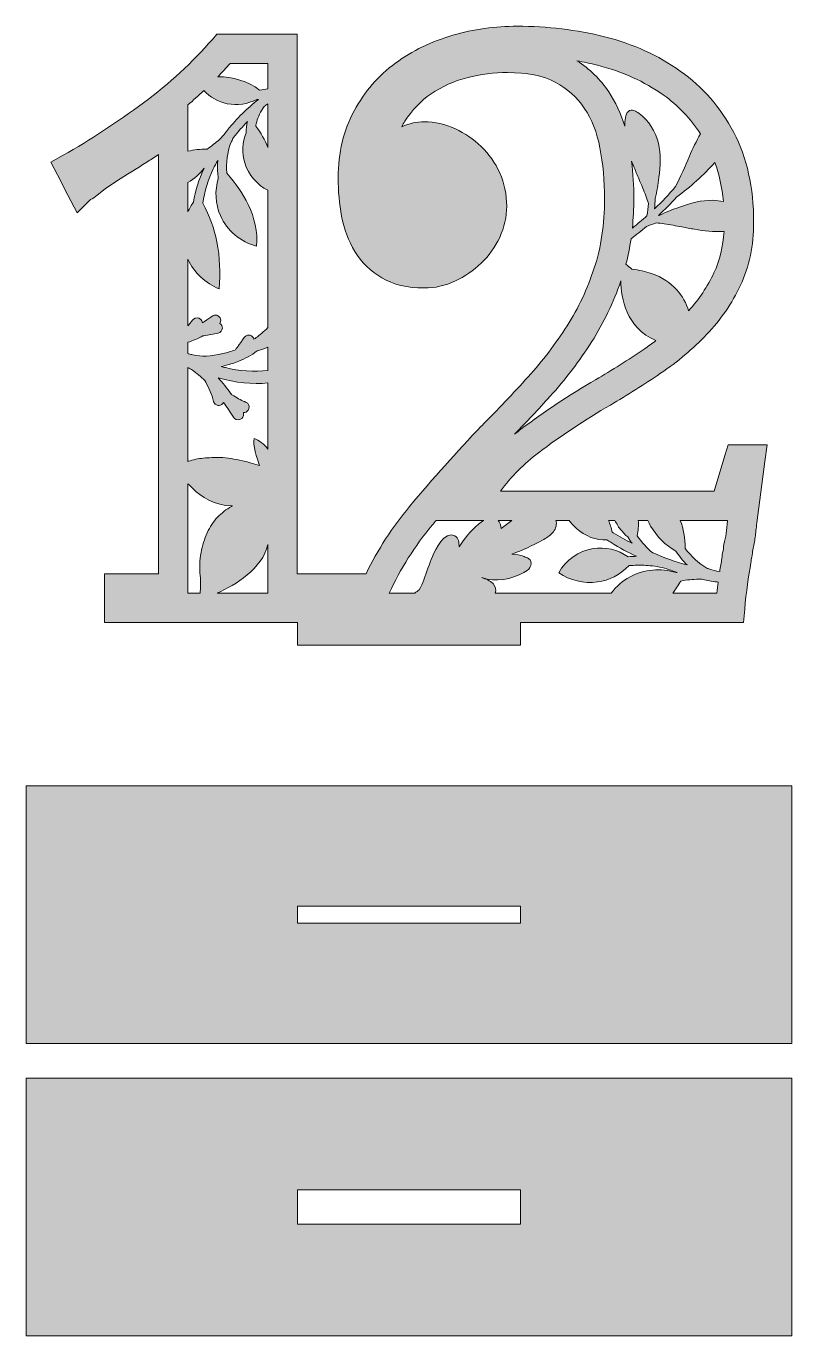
# Model space of a CAD drawing. Header units: inches. Extents: x 2.77 to 7.23, y -8.81 to -1.19.
import ezdxf

# ---------------------------------------------------------------- set-up
doc = ezdxf.new("R2010")
doc.units = ezdxf.units.IN
doc.header["$MEASUREMENT"] = 0
doc.layers.add('_U+2018_U+043B_U+043E_U+0439_1', color=7, linetype='Continuous')

# ---------------------------------------------------------------- blocks, each defined once
blk = doc.blocks.new('block 2')
at = {"layer": '_U+2018_U+043B_U+043E_U+0439_1', "true_color": 0xffffff}
h = blk.add_hatch(color=7, dxfattribs=at)
h.dxf.hatch_style = 2
edge = h.paths.add_edge_path()
edge.add_spline(control_points=[(6.9884, -3.6254), (6.9884, -3.6254), (6.9224, -3.6254), (6.9224, -3.6254), (6.9224, -3.6254), (6.8587, -3.6254), (6.8587, -3.6254), (6.8587, -3.6254), (6.8405, -3.6864), (6.8405, -3.6864), (6.8405, -3.6864), (6.7785, -3.8942), (6.7785, -3.8942), (6.7785, -3.8942), (5.5325, -3.8942), (5.5325, -3.8942), (5.5962, -3.8088), (5.6705, -3.7339), (5.7546, -3.6706), (5.8849, -3.5725), (6.0257, -3.4791), (6.1731, -3.3932), (6.2723, -3.3355), (6.3709, -3.2733), (6.4659, -3.2083), (6.5646, -3.1409), (6.6548, -3.0649), (6.734, -2.9823), (6.8156, -2.8975), (6.882, -2.8009), (6.9314, -2.6953), (6.9821, -2.5868), (7.0078, -2.4635), (7.0078, -2.3289), (7.0078, -2.1271), (6.9688, -1.9509), (6.8918, -1.8055), (6.815, -1.6606), (6.7103, -1.5403), (6.5804, -1.448), (6.4528, -1.3574), (6.3044, -1.2903), (6.1392, -1.2485), (5.9773, -1.2077), (5.806, -1.187), (5.6301, -1.187), (5.5031, -1.187), (5.3769, -1.2048), (5.2551, -1.2398), (5.1311, -1.2755), (5.0188, -1.33), (4.9214, -1.4017), (4.8221, -1.4749), (4.741, -1.5684), (4.6802, -1.6795), (4.6185, -1.7924), (4.5872, -1.9236), (4.5872, -2.0695), (4.5872, -2.147), (4.5941, -2.2222), (4.6076, -2.2931), (4.6219, -2.3686), (4.6478, -2.4376), (4.6845, -2.4982), (4.7231, -2.5621), (4.776, -2.6141), (4.8417, -2.6526), (4.9079, -2.6916), (4.9908, -2.7115), (5.0877, -2.7115), (5.1504, -2.7115), (5.2117, -2.6977), (5.27, -2.6704), (5.3254, -2.6447), (5.376, -2.61), (5.4204, -2.5674), (5.4655, -2.5242), (5.5018, -2.4736), (5.5283, -2.4169), (5.5555, -2.3585), (5.5693, -2.2971), (5.5693, -2.2346), (5.5693, -2.1662), (5.5556, -2.1012), (5.5288, -2.0415), (5.5023, -1.9829), (5.4658, -1.9312), (5.4204, -1.8876), (5.376, -1.8451), (5.3254, -1.8104), (5.2701, -1.7846), (5.2115, -1.7573), (5.1502, -1.7435), (5.0877, -1.7435), (5.0463, -1.7435), (5.0027, -1.7531), (4.9576, -1.7721), (4.9632, -1.7612), (4.9693, -1.7506), (4.9758, -1.7405), (5.0166, -1.6766), (5.0682, -1.6229), (5.1291, -1.5809), (5.1912, -1.5382), (5.2613, -1.5067), (5.3375, -1.4873), (5.4169, -1.4671), (5.4963, -1.4569), (5.5735, -1.4569), (5.6877, -1.4569), (5.7814, -1.4758), (5.8519, -1.513), (5.9231, -1.5507), (5.9785, -1.6002), (6.0212, -1.6641), (6.0649, -1.7297), (6.0955, -1.8072), (6.1121, -1.8945), (6.1299, -1.988), (6.1389, -2.0882), (6.1389, -2.1921), (6.1389, -2.3394), (6.1189, -2.4749), (6.0795, -2.5946), (6.0396, -2.7158), (5.9864, -2.8292), (5.9212, -2.9315), (5.8549, -3.0355), (5.7784, -3.1356), (5.694, -3.2291), (5.6072, -3.3252), (5.5161, -3.4209), (5.4234, -3.5136), (5.4234, -3.5136), (5.4228, -3.5143), (5.4228, -3.5143), (5.4228, -3.5143), (5.4221, -3.515), (5.4221, -3.515), (5.2795, -3.664), (5.1385, -3.8218), (5.0032, -3.9838), (4.9023, -4.1047), (4.8175, -4.2359), (4.7497, -4.3753), (4.7497, -4.3753), (4.6745, -4.3753), (4.6745, -4.3753), (4.6745, -4.3753), (4.602, -4.3753), (4.602, -4.3753), (4.602, -4.3753), (4.5891, -4.3753), (4.5891, -4.3753), (4.5891, -4.3753), (4.3491, -4.3753), (4.3491, -4.3753), (4.3491, -4.3753), (4.3491, -1.3196), (4.3491, -1.3196), (4.3491, -1.3196), (4.3491, -1.2341), (4.3491, -1.2341), (4.3491, -1.2341), (4.2636, -1.2341), (4.2636, -1.2341), (4.2636, -1.2341), (3.9194, -1.2341), (3.9194, -1.2341), (3.9194, -1.2341), (3.8802, -1.2341), (3.8802, -1.2341), (3.8802, -1.2341), (3.8547, -1.2637), (3.8547, -1.2637), (3.7398, -1.3968), (3.6048, -1.521), (3.4535, -1.6329), (3.2996, -1.7468), (3.1422, -1.8497), (2.9857, -1.9386), (2.9857, -1.9386), (2.9142, -1.9793), (2.9142, -1.9793), (2.9142, -1.9793), (2.9521, -2.0523), (2.9521, -2.0523), (2.9521, -2.0523), (3.0134, -2.1702), (3.0134, -2.1702), (3.0134, -2.1702), (3.0672, -2.2737), (3.0672, -2.2737), (3.0672, -2.2737), (3.1438, -2.1971), (3.1438, -2.1971), (3.1581, -2.1913), (3.1715, -2.1827), (3.1838, -2.1712), (3.1838, -2.1712), (3.2298, -2.1335), (3.2298, -2.1335), (3.2298, -2.1335), (3.2956, -2.0896), (3.2956, -2.0896), (3.3529, -2.0546), (3.4125, -2.0173), (3.4726, -1.9787), (3.4948, -1.9645), (3.5178, -1.9493), (3.5415, -1.9332), (3.5415, -1.9332), (3.5415, -4.3753), (3.5415, -4.3753), (3.5415, -4.3753), (3.3109, -4.3753), (3.3109, -4.3753), (3.3109, -4.3753), (3.2255, -4.3753), (3.2255, -4.3753), (3.2255, -4.3753), (3.2255, -4.4607), (3.2255, -4.4607), (3.2255, -4.4607), (3.2255, -4.5739), (3.2255, -4.5739), (3.2255, -4.5739), (3.2255, -4.6593), (3.2255, -4.6593), (3.2255, -4.6593), (3.3109, -4.6593), (3.3109, -4.6593), (3.3109, -4.6593), (4.35, -4.6593), (4.35, -4.6593), (4.35, -4.6593), (4.35, -4.7912), (4.35, -4.7912), (4.35, -4.7912), (5.65, -4.7912), (5.65, -4.7912), (5.65, -4.7912), (5.65, -4.6593), (5.65, -4.6593), (5.65, -4.6593), (6.8705, -4.6593), (6.8705, -4.6593), (6.8705, -4.6593), (6.9485, -4.6593), (6.9485, -4.6593), (6.9485, -4.6593), (6.9556, -4.5816), (6.9556, -4.5816), (6.9647, -4.481), (6.977, -4.3902), (6.9921, -4.3118), (6.9921, -4.3118), (6.9936, -4.3038), (6.9936, -4.3038), (6.9936, -4.3038), (6.9936, -4.2956), (6.9936, -4.2956), (6.9936, -4.2954), (6.9937, -4.2907), (6.9963, -4.279), (6.9963, -4.279), (6.9964, -4.2787), (6.9964, -4.2787), (6.9964, -4.2787), (6.9965, -4.2783), (6.9965, -4.2783), (6.9999, -4.2626), (7.0019, -4.2491), (7.0027, -4.2367), (7.0087, -4.2115), (7.0133, -4.1868), (7.0165, -4.1632), (7.0197, -4.139), (7.0228, -4.1116), (7.0261, -4.0792), (7.0261, -4.0792), (7.0731, -3.7219), (7.0731, -3.7219), (7.0731, -3.7219), (7.0858, -3.6254), (7.0858, -3.6254), (7.0858, -3.6254), (6.9884, -3.6254), (6.9884, -3.6254)], knot_values=[0, 0, 0, 0, 1, 1, 1, 2, 2, 2, 3, 3, 3, 4, 4, 4, 5, 5, 5, 6, 6, 6, 7, 7, 7, 8, 8, 8, 9, 9, 9, 10, 10, 10, 11, 11, 11, 12, 12, 12, 13, 13, 13, 14, 14, 14, 15, 15, 15, 16, 16, 16, 17, 17, 17, 18, 18, 18, 19, 19, 19, 20, 20, 20, 21, 21, 21, 22, 22, 22, 23, 23, 23, 24, 24, 24, 25, 25, 25, 26, 26, 26, 27, 27, 27, 28, 28, 28, 29, 29, 29, 30, 30, 30, 31, 31, 31, 32, 32, 32, 33, 33, 33, 34, 34, 34, 35, 35, 35, 36, 36, 36, 37, 37, 37, 38, 38, 38, 39, 39, 39, 40, 40, 40, 41, 41, 41, 42, 42, 42, 43, 43, 43, 44, 44, 44, 45, 45, 45, 46, 46, 46, 47, 47, 47, 48, 48, 48, 49, 49, 49, 50, 50, 50, 51, 51, 51, 52, 52, 52, 53, 53, 53, 54, 54, 54, 55, 55, 55, 56, 56, 56, 57, 57, 57, 58, 58, 58, 59, 59, 59, 60, 60, 60, 61, 61, 61, 62, 62, 62, 63, 63, 63, 64, 64, 64, 65, 65, 65, 66, 66, 66, 67, 67, 67, 68, 68, 68, 69, 69, 69, 70, 70, 70, 71, 71, 71, 72, 72, 72, 73, 73, 73, 74, 74, 74, 75, 75, 75, 76, 76, 76, 77, 77, 77, 78, 78, 78, 79, 79, 79, 80, 80, 80, 81, 81, 81, 82, 82, 82, 83, 83, 83, 84, 84, 84, 85, 85, 85, 86, 86, 86, 87, 87, 87, 88, 88, 88, 89, 89, 89, 90, 90, 90, 91, 91, 91, 92, 92, 92, 93, 93, 93, 94, 94, 94, 95, 95, 95, 96, 96, 96, 96], degree=3, periodic=1)
edge = h.paths.add_edge_path()
edge.add_spline(control_points=[(6.629, -2.8442), (6.6019, -2.7594), (6.5412, -2.6712), (6.4109, -2.6267), (6.3781, -2.6155), (6.3408, -2.6071), (6.2987, -2.6022), (6.287, -2.5921), (6.2753, -2.5824), (6.2635, -2.5732), (6.2759, -2.5255), (6.286, -2.4762), (6.2934, -2.4253), (6.3243, -2.4017), (6.3544, -2.3776), (6.3833, -2.3529), (6.402, -2.3453), (6.4213, -2.3387), (6.4407, -2.3327), (6.4558, -2.3338), (6.4709, -2.3353), (6.4864, -2.3377), (6.5208, -2.343), (6.5551, -2.3494), (6.5894, -2.3558), (6.6141, -2.3604), (6.6388, -2.3651), (6.6636, -2.3694), (6.7182, -2.3788), (6.775, -2.3857), (6.831, -2.3819), (6.8323, -2.3818), (6.8337, -2.3817), (6.8351, -2.3816), (6.8296, -2.4702), (6.8101, -2.5512), (6.7766, -2.6229), (6.7389, -2.7034), (6.6892, -2.7777), (6.629, -2.8442)], knot_values=[0, 0, 0, 0, 1, 1, 1, 2, 2, 2, 3, 3, 3, 4, 4, 4, 5, 5, 5, 6, 6, 6, 7, 7, 7, 8, 8, 8, 9, 9, 9, 10, 10, 10, 11, 11, 11, 12, 12, 12, 13, 13, 13, 13], degree=3, periodic=1)
edge = h.paths.add_edge_path()
edge.add_spline(control_points=[(6.2969, -1.9729), (6.3015, -1.9852), (6.3063, -1.9974), (6.3113, -2.0094), (6.3208, -2.0327), (6.3307, -2.0558), (6.3405, -2.0789), (6.3542, -2.111), (6.3678, -2.143), (6.3804, -2.1755), (6.3861, -2.1901), (6.3908, -2.2045), (6.3952, -2.2189), (6.3932, -2.2432), (6.3903, -2.2673), (6.3858, -2.2912), (6.3586, -2.3154), (6.3303, -2.3391), (6.3011, -2.3623), (6.3068, -2.3072), (6.3098, -2.2505), (6.3098, -2.1921), (6.3098, -2.1172), (6.3054, -2.0438), (6.2969, -1.9729)], knot_values=[0, 0, 0, 0, 1, 1, 1, 2, 2, 2, 3, 3, 3, 4, 4, 4, 5, 5, 5, 6, 6, 6, 7, 7, 7, 8, 8, 8, 8], degree=3, periodic=1)
edge = h.paths.add_edge_path()
edge.add_spline(control_points=[(6.7823, -1.9801), (6.807, -2.049), (6.8233, -2.1253), (6.8312, -2.2082), (6.8114, -2.2039), (6.7911, -2.2013), (6.7706, -2.2008), (6.7039, -2.199), (6.6384, -2.2182), (6.5755, -2.2405), (6.5365, -2.2544), (6.4979, -2.2697), (6.4607, -2.2877), (6.4585, -2.2883), (6.4563, -2.2887), (6.4542, -2.2893), (6.4911, -2.2545), (6.5259, -2.2186), (6.5589, -2.182), (6.6403, -2.1232), (6.7144, -2.0542), (6.7823, -1.9801)], knot_values=[0, 0, 0, 0, 1, 1, 1, 2, 2, 2, 3, 3, 3, 4, 4, 4, 5, 5, 5, 6, 6, 6, 7, 7, 7, 7], degree=3, periodic=1)
edge = h.paths.add_edge_path()
edge.add_spline(control_points=[(5.9772, -1.3883), (6.0178, -1.3956), (6.0579, -1.4043), (6.0973, -1.4142), (6.2419, -1.4508), (6.3712, -1.509), (6.4814, -1.5873), (6.567, -1.6482), (6.6394, -1.7241), (6.6978, -1.8132), (6.6737, -1.8555), (6.6528, -1.8999), (6.6332, -1.9444), (6.6072, -2.0036), (6.5823, -2.0638), (6.5529, -2.1213), (6.5148, -2.1656), (6.4738, -2.2089), (6.43, -2.2506), (6.4325, -2.2305), (6.4339, -2.2103), (6.4348, -2.19), (6.4444, -2.1497), (6.451, -2.1087), (6.4561, -2.0676), (6.4643, -2.0013), (6.4689, -1.9332), (6.4527, -1.8684), (6.4356, -1.7999), (6.3967, -1.7375), (6.3404, -1.6945), (6.3313, -1.6875), (6.3216, -1.681), (6.3106, -1.678), (6.2996, -1.6749), (6.287, -1.6759), (6.2779, -1.6829), (6.2586, -1.6978), (6.2575, -1.7421), (6.2567, -1.7646), (6.2566, -1.766), (6.2567, -1.7675), (6.2567, -1.7689), (6.2344, -1.6961), (6.2032, -1.6292), (6.1634, -1.5693), (6.1148, -1.4966), (6.0524, -1.4358), (5.9772, -1.3883)], knot_values=[0, 0, 0, 0, 1, 1, 1, 2, 2, 2, 3, 3, 3, 4, 4, 4, 5, 5, 5, 6, 6, 6, 7, 7, 7, 8, 8, 8, 9, 9, 9, 10, 10, 10, 11, 11, 11, 12, 12, 12, 13, 13, 13, 14, 14, 14, 15, 15, 15, 16, 16, 16, 16], degree=3, periodic=1)
edge = h.paths.add_edge_path()
edge.add_spline(control_points=[(5.8208, -3.3436), (5.9116, -3.2431), (5.9938, -3.1354), (6.0653, -3.0233), (6.134, -2.9154), (6.1906, -2.7968), (6.234, -2.6706), (6.2355, -2.7694), (6.2646, -2.9424), (6.4379, -3.0178), (6.4157, -3.0348), (6.3929, -3.0513), (6.3695, -3.0672), (6.2779, -3.1298), (6.1829, -3.1898), (6.087, -3.2456), (5.9339, -3.3349), (5.7875, -3.4319), (5.6518, -3.5341), (5.6393, -3.5435), (5.627, -3.5531), (5.6148, -3.563), (5.6852, -3.4908), (5.7542, -3.4173), (5.8208, -3.3436)], knot_values=[0, 0, 0, 0, 1, 1, 1, 2, 2, 2, 3, 3, 3, 4, 4, 4, 5, 5, 5, 6, 6, 6, 7, 7, 7, 8, 8, 8, 8], degree=3, periodic=1)
edge = h.paths.add_edge_path()
edge.add_spline(control_points=[(4.1782, -3.6493), (4.1543, -3.62), (4.1263, -3.5967), (4.0981, -3.5876), (4.0886, -3.6241), (4.1145, -3.7035), (4.1297, -3.7449), (4.1105, -3.7393), (4.0927, -3.7339), (4.0748, -3.7289), (4.0597, -3.7247), (4.0446, -3.7204), (4.0293, -3.7171), (4.0074, -3.7124), (3.9853, -3.708), (3.9632, -3.7047), (3.9424, -3.7015), (3.9213, -3.698), (3.9004, -3.698), (3.8675, -3.6979), (3.8345, -3.6993), (3.8018, -3.7025), (3.7719, -3.7054), (3.7423, -3.7107), (3.7138, -3.7207), (3.7133, -3.7208), (3.7128, -3.721), (3.7124, -3.7212), (3.7124, -3.7212), (3.7124, -3.1745), (3.7124, -3.1745), (3.7214, -3.1794), (3.7305, -3.1847), (3.739, -3.1904), (3.763, -3.2072), (3.7872, -3.2275), (3.8113, -3.2508), (3.812, -3.2519), (3.8127, -3.2531), (3.8134, -3.2543), (3.814, -3.2553), (3.8147, -3.2562), (3.8151, -3.2571), (3.8151, -3.2571), (3.8161, -3.2594), (3.8161, -3.2594), (3.8354, -3.297), (3.8509, -3.3292), (3.8613, -3.3717), (3.8613, -3.3717), (3.8621, -3.3743), (3.8621, -3.3743), (3.8661, -3.3854), (3.8752, -3.3931), (3.8864, -3.3949), (3.8975, -3.3967), (3.9088, -3.3922), (3.9158, -3.3833), (3.9172, -3.3816), (3.9183, -3.3798), (3.9193, -3.3779), (3.938, -3.4039), (3.9571, -3.4324), (3.9768, -3.4635), (3.9845, -3.4768), (4.0004, -3.4827), (4.0152, -3.4776), (4.0305, -3.4723), (4.0395, -3.4572), (4.0366, -3.4417), (4.0366, -3.4417), (4.0359, -3.4377), (4.0359, -3.4377), (4.0359, -3.4377), (4.0355, -3.4371), (4.0355, -3.4371), (4.0465, -3.4378), (4.0573, -3.4326), (4.0637, -3.4229), (4.0714, -3.4114), (4.0708, -3.3966), (4.0622, -3.3861), (4.0606, -3.384), (4.0588, -3.3823), (4.057, -3.3809), (4.057, -3.3809), (4.0567, -3.3795), (4.0567, -3.3795), (4.0567, -3.3795), (4.0497, -3.3765), (4.0497, -3.3765), (4.0484, -3.3758), (4.0472, -3.3753), (4.0461, -3.3748), (4.0461, -3.3748), (4.0451, -3.3744), (4.0451, -3.3744), (4.0451, -3.3744), (4.044, -3.3737), (4.044, -3.3737), (4.044, -3.3737), (4.0421, -3.3731), (4.0421, -3.3731), (4.0228, -3.3652), (3.9927, -3.3489), (3.9715, -3.3349), (3.9715, -3.3349), (3.9682, -3.3329), (3.9682, -3.3329), (3.9675, -3.3324), (3.9667, -3.3319), (3.9658, -3.3313), (3.9394, -3.2948), (3.9139, -3.263), (3.8884, -3.2351), (3.9908, -3.2634), (4.0876, -3.2732), (4.1782, -3.2647), (4.1782, -3.2647), (4.1782, -3.6493), (4.1782, -3.6493)], knot_values=[0, 0, 0, 0, 1, 1, 1, 2, 2, 2, 3, 3, 3, 4, 4, 4, 5, 5, 5, 6, 6, 6, 7, 7, 7, 8, 8, 8, 9, 9, 9, 10, 10, 10, 11, 11, 11, 12, 12, 12, 13, 13, 13, 14, 14, 14, 15, 15, 15, 16, 16, 16, 17, 17, 17, 18, 18, 18, 19, 19, 19, 20, 20, 20, 21, 21, 21, 22, 22, 22, 23, 23, 23, 24, 24, 24, 25, 25, 25, 26, 26, 26, 27, 27, 27, 28, 28, 28, 29, 29, 29, 30, 30, 30, 31, 31, 31, 32, 32, 32, 33, 33, 33, 34, 34, 34, 35, 35, 35, 36, 36, 36, 37, 37, 37, 38, 38, 38, 39, 39, 39, 40, 40, 40, 40], degree=3, periodic=1)
edge = h.paths.add_edge_path()
edge.add_spline(control_points=[(3.7124, -2.0965), (3.7495, -2.0761), (3.7817, -2.0472), (3.8067, -2.013), (3.7754, -2.0802), (3.7547, -2.1464), (3.7446, -2.2115), (3.732, -2.2293), (3.7213, -2.2485), (3.7124, -2.2684), (3.7124, -2.2684), (3.7124, -2.0965), (3.7124, -2.0965)], knot_values=[0, 0, 0, 0, 1, 1, 1, 2, 2, 2, 3, 3, 3, 4, 4, 4, 4], degree=3, periodic=1)
edge = h.paths.add_edge_path()
edge.add_spline(control_points=[(3.8984, -2.9175), (3.9065, -2.9046), (3.9029, -2.8929), (3.8992, -2.8861), (3.8992, -2.8861), (3.8964, -2.8819), (3.8964, -2.8819), (3.8914, -2.876), (3.8732, -2.8584), (3.8479, -2.8791), (3.8474, -2.8796), (3.8468, -2.88), (3.8455, -2.881), (3.8313, -2.8921), (3.8142, -2.9035), (3.7961, -2.9141), (3.7955, -2.9062), (3.7919, -2.8986), (3.7855, -2.8929), (3.7739, -2.8827), (3.757, -2.8824), (3.7454, -2.8922), (3.7454, -2.8922), (3.7424, -2.8953), (3.7424, -2.8953), (3.739, -2.8994), (3.7361, -2.9029), (3.7333, -2.9065), (3.7289, -2.912), (3.7246, -2.9176), (3.7172, -2.926), (3.7157, -2.9278), (3.714, -2.9296), (3.7124, -2.9314), (3.7124, -2.9314), (3.7124, -2.5439), (3.7124, -2.5439), (3.7483, -2.6215), (3.8141, -2.6854), (3.8938, -2.7167), (3.9009, -2.6253), (3.8988, -2.5327), (3.881, -2.4427), (3.866, -2.3666), (3.8395, -2.2924), (3.7981, -2.217), (3.8086, -2.1504), (3.8309, -2.0771), (3.8598, -2.0181), (3.8678, -2.0017), (3.8764, -1.9857), (3.8858, -1.9696), (3.8843, -1.9935), (3.8844, -2.019), (3.8862, -2.0465), (3.8867, -2.0553), (3.8879, -2.0643), (3.889, -2.0732), (3.8678, -2.1439), (3.8714, -2.2222), (3.9011, -2.2899), (3.9392, -2.3769), (4.0192, -2.4445), (4.1114, -2.4675), (4.1204, -2.3849), (4.0998, -2.301), (4.0638, -2.2261), (4.0328, -2.1615), (3.9906, -2.1029), (3.9386, -2.0433), (3.9383, -2.0367), (3.9378, -2.0303), (3.9378, -2.0237), (3.9364, -1.9544), (3.9454, -1.9021), (3.9662, -1.8586), (3.97, -1.8497), (3.9734, -1.8425), (3.9768, -1.8361), (4.0033, -1.8024), (4.0303, -1.7715), (4.0584, -1.7427), (4.0542, -1.7633), (4.052, -1.7849), (4.0518, -1.8072), (4.0295, -1.8629), (4.0255, -1.926), (4.0431, -1.9835), (4.064, -2.052), (4.1144, -2.1104), (4.1782, -2.1427), (4.1782, -2.1427), (4.1782, -2.9422), (4.1782, -2.9422), (4.1548, -2.9648), (4.1287, -2.9871), (4.11, -3.0003), (4.1055, -3.0037), (4.1011, -3.007), (4.0967, -3.0101), (4.0961, -3.0072), (4.095, -3.0044), (4.0935, -3.0017), (4.0881, -2.9918), (4.0777, -2.9856), (4.0664, -2.9855), (4.0558, -2.9855), (4.0463, -2.9908), (4.0407, -2.9998), (4.0286, -3.0176), (4.0108, -3.0421), (4.0047, -3.0499), (4.0047, -3.0499), (3.9992, -3.0571), (3.9992, -3.0571), (3.9956, -3.0617), (3.992, -3.0664), (3.9886, -3.0711), (3.9651, -3.0806), (3.9412, -3.0879), (3.9155, -3.0934), (3.8453, -3.1101), (3.7903, -3.1125), (3.7416, -3.101), (3.7319, -3.099), (3.7239, -3.0972), (3.7173, -3.0953), (3.7156, -3.0945), (3.714, -3.0936), (3.7124, -3.0928), (3.7124, -3.0928), (3.7124, -3.0276), (3.7124, -3.0276), (3.7413, -3.0185), (3.7704, -3.006), (3.7991, -2.9902), (3.801, -2.9901), (3.8031, -2.9899), (3.8051, -2.9895), (3.819, -2.9874), (3.8326, -2.9846), (3.8458, -2.9818), (3.86, -2.9789), (3.8734, -2.9761), (3.887, -2.9742), (3.887, -2.9742), (3.889, -2.9738), (3.889, -2.9738), (3.9024, -2.9708), (3.9119, -2.9594), (3.9127, -2.9455), (3.9134, -2.9339), (3.9078, -2.9233), (3.8984, -2.9175)], knot_values=[0, 0, 0, 0, 1, 1, 1, 2, 2, 2, 3, 3, 3, 4, 4, 4, 5, 5, 5, 6, 6, 6, 7, 7, 7, 8, 8, 8, 9, 9, 9, 10, 10, 10, 11, 11, 11, 12, 12, 12, 13, 13, 13, 14, 14, 14, 15, 15, 15, 16, 16, 16, 17, 17, 17, 18, 18, 18, 19, 19, 19, 20, 20, 20, 21, 21, 21, 22, 22, 22, 23, 23, 23, 24, 24, 24, 25, 25, 25, 26, 26, 26, 27, 27, 27, 28, 28, 28, 29, 29, 29, 30, 30, 30, 31, 31, 31, 32, 32, 32, 33, 33, 33, 34, 34, 34, 35, 35, 35, 36, 36, 36, 37, 37, 37, 38, 38, 38, 39, 39, 39, 40, 40, 40, 41, 41, 41, 42, 42, 42, 43, 43, 43, 44, 44, 44, 45, 45, 45, 46, 46, 46, 47, 47, 47, 48, 48, 48, 49, 49, 49, 50, 50, 50, 51, 51, 51, 51], degree=3, periodic=1)
edge = h.paths.add_edge_path()
edge.add_spline(control_points=[(4.1782, -3.1921), (4.1012, -3.2003), (4.0073, -3.1943), (3.9307, -3.1754), (3.9222, -3.1732), (3.9138, -3.171), (3.9053, -3.1686), (3.9211, -3.1653), (3.9375, -3.1612), (3.9544, -3.1564), (3.9657, -3.1533), (3.977, -3.1497), (3.9884, -3.1456), (3.9884, -3.1456), (4.0091, -3.1375), (4.0091, -3.1375), (4.0449, -3.1227), (4.0807, -3.1029), (4.1161, -3.0783), (4.1163, -3.0782), (4.1165, -3.0782), (4.1167, -3.0781), (4.1337, -3.0725), (4.1505, -3.0666), (4.1674, -3.0607), (4.171, -3.0595), (4.1746, -3.0583), (4.1782, -3.057), (4.1782, -3.057), (4.1782, -3.1921), (4.1782, -3.1921)], knot_values=[0, 0, 0, 0, 1, 1, 1, 2, 2, 2, 3, 3, 3, 4, 4, 4, 5, 5, 5, 6, 6, 6, 7, 7, 7, 8, 8, 8, 9, 9, 9, 10, 10, 10, 10], degree=3, periodic=1)
edge = h.paths.add_edge_path()
edge.add_spline(control_points=[(4.1782, -1.8934), (4.1606, -1.8499), (4.1371, -1.808), (4.1077, -1.7692), (4.1089, -1.7609), (4.1105, -1.7523), (4.1128, -1.7433), (4.1196, -1.7164), (4.1364, -1.682), (4.1558, -1.6553), (4.1632, -1.6495), (4.1707, -1.6438), (4.1782, -1.6383), (4.1782, -1.6383), (4.1782, -1.8934), (4.1782, -1.8934)], knot_values=[0, 0, 0, 0, 1, 1, 1, 2, 2, 2, 3, 3, 3, 4, 4, 4, 5, 5, 5, 5], degree=3, periodic=1)
edge = h.paths.add_edge_path()
edge.add_spline(control_points=[(3.958, -1.405), (3.958, -1.405), (4.1782, -1.405), (4.1782, -1.405), (4.1782, -1.405), (4.1782, -1.5519), (4.1782, -1.5519), (4.1627, -1.5551), (4.1467, -1.5575), (4.1297, -1.5587), (4.0607, -1.5072), (3.9734, -1.4804), (3.8863, -1.4816), (3.9108, -1.4564), (3.9349, -1.4309), (3.958, -1.405)], knot_values=[0, 0, 0, 0, 1, 1, 1, 2, 2, 2, 3, 3, 3, 4, 4, 4, 5, 5, 5, 5], degree=3, periodic=1)
edge = h.paths.add_edge_path()
edge.add_spline(control_points=[(3.7124, -1.6451), (3.744, -1.618), (3.7744, -1.5902), (3.8043, -1.5621), (3.8411, -1.6004), (3.8894, -1.6277), (3.9416, -1.6382), (3.9993, -1.6498), (4.0608, -1.6404), (4.1132, -1.6135), (4.1164, -1.6134), (4.1195, -1.6133), (4.1227, -1.6132), (4.0566, -1.6652), (3.996, -1.7253), (3.9454, -1.7894), (3.9427, -1.7917), (3.9408, -1.7942), (3.9394, -1.7961), (3.9388, -1.7968), (3.9383, -1.7975), (3.9367, -1.7993), (3.9249, -1.8143), (3.9109, -1.8315), (3.8955, -1.8464), (3.8747, -1.8656), (3.8505, -1.8844), (3.8236, -1.9023), (3.8225, -1.9027), (3.8215, -1.903), (3.8204, -1.9034), (3.7833, -1.9026), (3.7471, -1.9068), (3.7124, -1.9152), (3.7124, -1.9152), (3.7124, -1.7676), (3.7124, -1.7676), (3.7124, -1.7676), (3.7124, -1.6451), (3.7124, -1.6451)], knot_values=[0, 0, 0, 0, 1, 1, 1, 2, 2, 2, 3, 3, 3, 4, 4, 4, 5, 5, 5, 6, 6, 6, 7, 7, 7, 8, 8, 8, 9, 9, 9, 10, 10, 10, 11, 11, 11, 12, 12, 12, 13, 13, 13, 13], degree=3, periodic=1)
edge = h.paths.add_edge_path()
edge.add_spline(control_points=[(3.7124, -4.4607), (3.7124, -4.4607), (3.7124, -3.8528), (3.7124, -3.8528), (3.7243, -3.8627), (3.7354, -3.8726), (3.7441, -3.882), (3.7812, -3.9218), (3.8749, -3.9825), (3.9659, -3.9793), (3.9677, -3.9797), (3.9693, -3.9801), (3.9711, -3.9805), (3.9688, -3.9822), (3.9677, -3.9833), (3.9664, -3.9839), (3.9349, -3.9992), (3.9086, -4.022), (3.8843, -4.0462), (3.8586, -4.0719), (3.8402, -4.1037), (3.825, -4.1365), (3.808, -4.1732), (3.7957, -4.2115), (3.7884, -4.2516), (3.7803, -4.2964), (3.7784, -4.341), (3.784, -4.3862), (3.7862, -4.4046), (3.7863, -4.4234), (3.7862, -4.442), (3.7861, -4.4484), (3.7858, -4.4548), (3.7856, -4.4612), (3.7847, -4.4716), (3.784, -4.4806), (3.7834, -4.4885), (3.7834, -4.4885), (3.7124, -4.4885), (3.7124, -4.4885), (3.7124, -4.4885), (3.7124, -4.4607), (3.7124, -4.4607)], knot_values=[0, 0, 0, 0, 1, 1, 1, 2, 2, 2, 3, 3, 3, 4, 4, 4, 5, 5, 5, 6, 6, 6, 7, 7, 7, 8, 8, 8, 9, 9, 9, 10, 10, 10, 11, 11, 11, 12, 12, 12, 13, 13, 13, 14, 14, 14, 14], degree=3, periodic=1)
edge = h.paths.add_edge_path()
edge.add_spline(control_points=[(4.1782, -4.4885), (4.1782, -4.4885), (3.8834, -4.4885), (3.8834, -4.4885), (3.99, -4.4394), (4.1447, -4.3466), (4.1782, -4.2058), (4.1782, -4.2058), (4.1782, -4.4607), (4.1782, -4.4607), (4.1782, -4.4607), (4.1782, -4.4885), (4.1782, -4.4885)], knot_values=[0, 0, 0, 0, 1, 1, 1, 2, 2, 2, 3, 3, 3, 4, 4, 4, 4], degree=3, periodic=1)
edge = h.paths.add_edge_path()
edge.add_spline(control_points=[(6.8422, -4.0651), (6.8422, -4.0651), (6.8558, -4.0651), (6.8558, -4.0651), (6.8528, -4.0941), (6.8499, -4.1195), (6.8471, -4.1404), (6.8444, -4.1606), (6.8402, -4.1821), (6.8347, -4.2043), (6.8347, -4.2043), (6.8322, -4.2144), (6.8322, -4.2144), (6.8322, -4.2144), (6.8322, -4.2249), (6.8322, -4.2249), (6.8322, -4.2251), (6.8321, -4.2297), (6.8295, -4.2419), (6.8258, -4.2583), (6.8237, -4.2729), (6.823, -4.2863), (6.8184, -4.3106), (6.8141, -4.3363), (6.81, -4.3626), (6.7878, -4.3591), (6.7655, -4.354), (6.7518, -4.3486), (6.7455, -4.3464), (6.7404, -4.3444), (6.7358, -4.3426), (6.6856, -4.3154), (6.645, -4.2735), (6.6092, -4.2281), (6.6087, -4.1674), (6.5987, -4.1135), (6.5802, -4.0651), (6.5802, -4.0651), (6.8422, -4.0651), (6.8422, -4.0651)], knot_values=[0, 0, 0, 0, 1, 1, 1, 2, 2, 2, 3, 3, 3, 4, 4, 4, 5, 5, 5, 6, 6, 6, 7, 7, 7, 8, 8, 8, 9, 9, 9, 10, 10, 10, 11, 11, 11, 12, 12, 12, 13, 13, 13, 13], degree=3, periodic=1)
edge = h.paths.add_edge_path()
edge.add_spline(control_points=[(6.2163, -4.094), (6.2171, -4.0974), (6.2184, -4.1006), (6.2206, -4.1035), (6.2257, -4.1098), (6.231, -4.1159), (6.2363, -4.122), (6.2412, -4.1275), (6.246, -4.1331), (6.2507, -4.1387), (6.2507, -4.1387), (6.2514, -4.1396), (6.2514, -4.1396), (6.2514, -4.1396), (6.2523, -4.1405), (6.2523, -4.1405), (6.2532, -4.1413), (6.2542, -4.1426), (6.2554, -4.144), (6.2599, -4.1491), (6.2663, -4.1564), (6.2747, -4.1602), (6.2823, -4.1732), (6.2904, -4.1858), (6.2991, -4.1978), (6.2612, -4.1786), (6.2247, -4.1585), (6.1901, -4.1376), (6.1877, -4.1361), (6.1853, -4.1345), (6.1829, -4.133), (6.1788, -4.1096), (6.1716, -4.0868), (6.1619, -4.0651), (6.1619, -4.0651), (6.1996, -4.0651), (6.1996, -4.0651), (6.2046, -4.075), (6.2101, -4.0847), (6.2163, -4.094)], knot_values=[0, 0, 0, 0, 1, 1, 1, 2, 2, 2, 3, 3, 3, 4, 4, 4, 5, 5, 5, 6, 6, 6, 7, 7, 7, 8, 8, 8, 9, 9, 9, 10, 10, 10, 11, 11, 11, 12, 12, 12, 13, 13, 13, 13], degree=3, periodic=1)
edge = h.paths.add_edge_path()
edge.add_spline(control_points=[(6.3358, -4.0651), (6.3358, -4.0651), (6.3909, -4.0651), (6.3909, -4.0651), (6.396, -4.0763), (6.4016, -4.0873), (6.4078, -4.0979), (6.443, -4.1584), (6.4944, -4.2091), (6.5549, -4.2444), (6.5747, -4.2728), (6.596, -4.3002), (6.6196, -4.3245), (6.5542, -4.306), (6.4872, -4.2824), (6.4196, -4.2538), (6.3854, -4.2259), (6.355, -4.192), (6.3299, -4.1547), (6.3354, -4.1246), (6.3373, -4.0945), (6.3358, -4.0651)], knot_values=[0, 0, 0, 0, 1, 1, 1, 2, 2, 2, 3, 3, 3, 4, 4, 4, 5, 5, 5, 6, 6, 6, 7, 7, 7, 7], degree=3, periodic=1)
edge = h.paths.add_edge_path()
edge.add_spline(control_points=[(5.5996, -4.0651), (5.5786, -4.0808), (5.5586, -4.0976), (5.537, -4.1129), (5.5347, -4.0907), (5.5285, -4.0752), (5.5196, -4.0651), (5.5196, -4.0651), (5.5996, -4.0651), (5.5996, -4.0651)], knot_values=[0, 0, 0, 0, 1, 1, 1, 2, 2, 2, 3, 3, 3, 3], degree=3, periodic=1)
edge = h.paths.add_edge_path()
edge.add_spline(control_points=[(5.1344, -4.0934), (5.1423, -4.0839), (5.1503, -4.0745), (5.1583, -4.0651), (5.1583, -4.0651), (5.3754, -4.0651), (5.3754, -4.0651), (5.3754, -4.0651), (5.4361, -4.0651), (5.4361, -4.0651), (5.4252, -4.0712), (5.4143, -4.0788), (5.4039, -4.0876), (5.3594, -4.125), (5.3213, -4.1698), (5.2917, -4.2197), (5.2919, -4.1954), (5.2892, -4.1661), (5.2675, -4.1552), (5.2049, -4.124), (5.1558, -4.2334), (5.1372, -4.2748), (5.1171, -4.3192), (5.103, -4.3658), (5.0868, -4.4116), (5.0796, -4.4317), (5.0702, -4.4506), (5.0599, -4.4691), (5.0513, -4.4753), (5.0425, -4.482), (5.0338, -4.4885), (5.0338, -4.4885), (4.8852, -4.4885), (4.8852, -4.4885), (4.9496, -4.3472), (5.0331, -4.2147), (5.1344, -4.0934)], knot_values=[0, 0, 0, 0, 1, 1, 1, 2, 2, 2, 3, 3, 3, 4, 4, 4, 5, 5, 5, 6, 6, 6, 7, 7, 7, 8, 8, 8, 9, 9, 9, 10, 10, 10, 11, 11, 11, 12, 12, 12, 12], degree=3, periodic=1)
edge = h.paths.add_edge_path()
edge.add_spline(control_points=[(5.5029, -4.4885), (5.5096, -4.4705), (5.5033, -4.4475), (5.4896, -4.4328), (5.4725, -4.4145), (5.4476, -4.406), (5.4237, -4.3982), (5.5052, -4.4249), (5.596, -4.4093), (5.669, -4.3684), (5.6826, -4.3608), (5.6962, -4.3519), (5.7045, -4.3388), (5.7129, -4.3256), (5.7148, -4.3072), (5.7052, -4.2949), (5.6999, -4.2881), (5.6919, -4.284), (5.6839, -4.2806), (5.6797, -4.2788), (5.6755, -4.2771), (5.6712, -4.2755), (5.6484, -4.2672), (5.6242, -4.2625), (5.5999, -4.2616), (5.6608, -4.2383), (5.72, -4.2109), (5.7772, -4.1796), (5.7982, -4.1681), (5.8193, -4.1558), (5.8353, -4.138), (5.8514, -4.1203), (5.8619, -4.0959), (5.8577, -4.0723), (5.8573, -4.0698), (5.8564, -4.0675), (5.8556, -4.0651), (5.8556, -4.0651), (5.9325, -4.0651), (5.9325, -4.0651), (5.9449, -4.0819), (5.9591, -4.0975), (5.9748, -4.1114), (6.0254, -4.1563), (6.091, -4.1837), (6.1523, -4.1772), (6.1608, -4.183), (6.1693, -4.1886), (6.1777, -4.1939), (6.2264, -4.2255), (6.277, -4.2516), (6.3247, -4.2738), (6.3091, -4.2743), (6.2928, -4.2753), (6.2759, -4.2767), (6.2173, -4.2357), (6.1428, -4.2176), (6.0721, -4.2289), (5.9888, -4.2422), (5.9129, -4.2957), (5.8725, -4.3697), (5.9376, -4.4142), (6.0195, -4.4337), (6.0978, -4.4233), (6.1653, -4.4144), (6.2296, -4.3831), (6.2817, -4.3283), (6.3139, -4.3261), (6.3477, -4.3249), (6.3801, -4.3267), (6.4118, -4.3279), (6.4512, -4.3335), (6.4882, -4.3422), (6.5129, -4.3512), (6.5377, -4.3596), (6.5626, -4.3674), (6.5608, -4.3678), (6.559, -4.3682), (6.5573, -4.3686), (6.557, -4.3687), (6.5567, -4.3688), (6.5564, -4.3688), (6.4684, -4.341), (6.369, -4.3492), (6.2876, -4.393), (6.2443, -4.4163), (6.2068, -4.4493), (6.1772, -4.4885), (6.1772, -4.4885), (5.5029, -4.4885), (5.5029, -4.4885)], knot_values=[0, 0, 0, 0, 1, 1, 1, 2, 2, 2, 3, 3, 3, 4, 4, 4, 5, 5, 5, 6, 6, 6, 7, 7, 7, 8, 8, 8, 9, 9, 9, 10, 10, 10, 11, 11, 11, 12, 12, 12, 13, 13, 13, 14, 14, 14, 15, 15, 15, 16, 16, 16, 17, 17, 17, 18, 18, 18, 19, 19, 19, 20, 20, 20, 21, 21, 21, 22, 22, 22, 23, 23, 23, 24, 24, 24, 25, 25, 25, 26, 26, 26, 27, 27, 27, 28, 28, 28, 29, 29, 29, 30, 30, 30, 30], degree=3, periodic=1)
edge = h.paths.add_edge_path()
edge.add_spline(control_points=[(6.536, -4.4885), (6.553, -4.4667), (6.5688, -4.4432), (6.5832, -4.4179), (6.6183, -4.4111), (6.6529, -4.4077), (6.6887, -4.4075), (6.6945, -4.4074), (6.6999, -4.4073), (6.7052, -4.4072), (6.7266, -4.4118), (6.7527, -4.4166), (6.7831, -4.4216), (6.7831, -4.4216), (6.7892, -4.4225), (6.7892, -4.4225), (6.7934, -4.4232), (6.7973, -4.4238), (6.8012, -4.4244), (6.7984, -4.4453), (6.7957, -4.4665), (6.7933, -4.4885), (6.7933, -4.4885), (6.536, -4.4885), (6.536, -4.4885)], knot_values=[0, 0, 0, 0, 1, 1, 1, 2, 2, 2, 3, 3, 3, 4, 4, 4, 5, 5, 5, 6, 6, 6, 7, 7, 7, 8, 8, 8, 8], degree=3, periodic=1)
h = blk.add_hatch(color=7, dxfattribs=at)
h.dxf.hatch_style = 2
h.paths.add_polyline_path([(2.7699, -5.6109), (2.7699, -7.1109), (7.2301, -7.1109), (7.2301, -5.6109)])
h.paths.add_polyline_path([(5.65, -6.4109), (4.35, -6.4109), (4.35, -6.3109), (5.65, -6.3109)])
h = blk.add_hatch(color=7, dxfattribs=at)
h.dxf.hatch_style = 2
h.paths.add_polyline_path([(2.7699, -7.313), (2.7699, -8.813), (7.2301, -8.813), (7.2301, -7.313)])
h.paths.add_polyline_path([(5.65, -8.163), (4.35, -8.163), (4.35, -7.963), (5.65, -7.963)])
at = {"layer": '_U+2018_U+043B_U+043E_U+0439_1', "lineweight": 0}
for points in [[(2.7699, -5.6109), (2.7699, -7.1109), (7.2301, -7.1109), (7.2301, -5.6109), (2.7699, -5.6109)], [(5.65, -6.4109), (4.35, -6.4109), (4.35, -6.3109), (5.65, -6.3109), (5.65, -6.4109)], [(2.7699, -7.313), (2.7699, -8.813), (7.2301, -8.813), (7.2301, -7.313), (2.7699, -7.313)], [(5.65, -8.163), (4.35, -8.163), (4.35, -7.963), (5.65, -7.963), (5.65, -8.163)]]:
    blk.add_lwpolyline(points, dxfattribs=at)
for points, knots in [([(6.9884, -3.6254), (6.9884, -3.6254), (6.9224, -3.6254), (6.9224, -3.6254), (6.9224, -3.6254), (6.8587, -3.6254), (6.8587, -3.6254), (6.8587, -3.6254), (6.8405, -3.6864), (6.8405, -3.6864), (6.8405, -3.6864), (6.7785, -3.8942), (6.7785, -3.8942), (6.7785, -3.8942), (5.5325, -3.8942), (5.5325, -3.8942), (5.5962, -3.8088), (5.6705, -3.7339), (5.7546, -3.6706), (5.8849, -3.5725), (6.0257, -3.4791), (6.1731, -3.3932), (6.2723, -3.3355), (6.3709, -3.2733), (6.4659, -3.2083), (6.5646, -3.1409), (6.6548, -3.0649), (6.734, -2.9823), (6.8156, -2.8975), (6.882, -2.8009), (6.9314, -2.6953), (6.9821, -2.5868), (7.0078, -2.4635), (7.0078, -2.3289), (7.0078, -2.1271), (6.9688, -1.9509), (6.8918, -1.8055), (6.815, -1.6606), (6.7103, -1.5403), (6.5804, -1.448), (6.4528, -1.3574), (6.3044, -1.2903), (6.1392, -1.2485), (5.9773, -1.2077), (5.806, -1.187), (5.6301, -1.187), (5.5031, -1.187), (5.3769, -1.2048), (5.2551, -1.2398), (5.1311, -1.2755), (5.0188, -1.33), (4.9214, -1.4017), (4.8221, -1.4749), (4.741, -1.5684), (4.6802, -1.6795), (4.6185, -1.7924), (4.5872, -1.9236), (4.5872, -2.0695), (4.5872, -2.147), (4.5941, -2.2222), (4.6076, -2.2931), (4.6219, -2.3686), (4.6478, -2.4376), (4.6845, -2.4982), (4.7231, -2.5621), (4.776, -2.6141), (4.8417, -2.6526), (4.9079, -2.6916), (4.9908, -2.7115), (5.0877, -2.7115), (5.1504, -2.7115), (5.2117, -2.6977), (5.27, -2.6704), (5.3254, -2.6447), (5.376, -2.61), (5.4204, -2.5674), (5.4655, -2.5242), (5.5018, -2.4736), (5.5283, -2.4169), (5.5555, -2.3585), (5.5693, -2.2971), (5.5693, -2.2346), (5.5693, -2.1662), (5.5556, -2.1012), (5.5288, -2.0415), (5.5023, -1.9829), (5.4658, -1.9312), (5.4204, -1.8876), (5.376, -1.8451), (5.3254, -1.8104), (5.2701, -1.7846), (5.2115, -1.7573), (5.1502, -1.7435), (5.0877, -1.7435), (5.0463, -1.7435), (5.0027, -1.7531), (4.9576, -1.7721), (4.9632, -1.7612), (4.9693, -1.7506), (4.9758, -1.7405), (5.0166, -1.6766), (5.0682, -1.6229), (5.1291, -1.5809), (5.1912, -1.5382), (5.2613, -1.5067), (5.3375, -1.4873), (5.4169, -1.4671), (5.4963, -1.4569), (5.5735, -1.4569), (5.6877, -1.4569), (5.7814, -1.4758), (5.8519, -1.513), (5.9231, -1.5507), (5.9785, -1.6002), (6.0212, -1.6641), (6.0649, -1.7297), (6.0955, -1.8072), (6.1121, -1.8945), (6.1299, -1.988), (6.1389, -2.0882), (6.1389, -2.1921), (6.1389, -2.3394), (6.1189, -2.4749), (6.0795, -2.5946), (6.0396, -2.7158), (5.9864, -2.8292), (5.9212, -2.9315), (5.8549, -3.0355), (5.7784, -3.1356), (5.694, -3.2291), (5.6072, -3.3252), (5.5161, -3.4209), (5.4234, -3.5136), (5.4234, -3.5136), (5.4228, -3.5143), (5.4228, -3.5143), (5.4228, -3.5143), (5.4221, -3.515), (5.4221, -3.515), (5.2795, -3.664), (5.1385, -3.8218), (5.0032, -3.9838), (4.9023, -4.1047), (4.8175, -4.2359), (4.7497, -4.3753), (4.7497, -4.3753), (4.6745, -4.3753), (4.6745, -4.3753), (4.6745, -4.3753), (4.602, -4.3753), (4.602, -4.3753), (4.602, -4.3753), (4.5891, -4.3753), (4.5891, -4.3753), (4.5891, -4.3753), (4.3491, -4.3753), (4.3491, -4.3753), (4.3491, -4.3753), (4.3491, -1.3196), (4.3491, -1.3196), (4.3491, -1.3196), (4.3491, -1.2341), (4.3491, -1.2341), (4.3491, -1.2341), (4.2636, -1.2341), (4.2636, -1.2341), (4.2636, -1.2341), (3.9194, -1.2341), (3.9194, -1.2341), (3.9194, -1.2341), (3.8802, -1.2341), (3.8802, -1.2341), (3.8802, -1.2341), (3.8547, -1.2637), (3.8547, -1.2637), (3.7398, -1.3968), (3.6048, -1.521), (3.4535, -1.6329), (3.2996, -1.7468), (3.1422, -1.8497), (2.9857, -1.9386), (2.9857, -1.9386), (2.9142, -1.9793), (2.9142, -1.9793), (2.9142, -1.9793), (2.9521, -2.0523), (2.9521, -2.0523), (2.9521, -2.0523), (3.0134, -2.1702), (3.0134, -2.1702), (3.0134, -2.1702), (3.0672, -2.2737), (3.0672, -2.2737), (3.0672, -2.2737), (3.1438, -2.1971), (3.1438, -2.1971), (3.1581, -2.1913), (3.1715, -2.1827), (3.1838, -2.1712), (3.1838, -2.1712), (3.2298, -2.1335), (3.2298, -2.1335), (3.2298, -2.1335), (3.2956, -2.0896), (3.2956, -2.0896), (3.3529, -2.0546), (3.4125, -2.0173), (3.4726, -1.9787), (3.4948, -1.9645), (3.5178, -1.9493), (3.5415, -1.9332), (3.5415, -1.9332), (3.5415, -4.3753), (3.5415, -4.3753), (3.5415, -4.3753), (3.3109, -4.3753), (3.3109, -4.3753), (3.3109, -4.3753), (3.2255, -4.3753), (3.2255, -4.3753), (3.2255, -4.3753), (3.2255, -4.4607), (3.2255, -4.4607), (3.2255, -4.4607), (3.2255, -4.5739), (3.2255, -4.5739), (3.2255, -4.5739), (3.2255, -4.6593), (3.2255, -4.6593), (3.2255, -4.6593), (3.3109, -4.6593), (3.3109, -4.6593), (3.3109, -4.6593), (4.35, -4.6593), (4.35, -4.6593), (4.35, -4.6593), (4.35, -4.7912), (4.35, -4.7912), (4.35, -4.7912), (5.65, -4.7912), (5.65, -4.7912), (5.65, -4.7912), (5.65, -4.6593), (5.65, -4.6593), (5.65, -4.6593), (6.8705, -4.6593), (6.8705, -4.6593), (6.8705, -4.6593), (6.9485, -4.6593), (6.9485, -4.6593), (6.9485, -4.6593), (6.9556, -4.5816), (6.9556, -4.5816), (6.9647, -4.481), (6.977, -4.3902), (6.9921, -4.3118), (6.9921, -4.3118), (6.9936, -4.3038), (6.9936, -4.3038), (6.9936, -4.3038), (6.9936, -4.2956), (6.9936, -4.2956), (6.9936, -4.2954), (6.9937, -4.2907), (6.9963, -4.279), (6.9963, -4.279), (6.9964, -4.2787), (6.9964, -4.2787), (6.9964, -4.2787), (6.9965, -4.2783), (6.9965, -4.2783), (6.9999, -4.2626), (7.0019, -4.2491), (7.0027, -4.2367), (7.0087, -4.2115), (7.0133, -4.1868), (7.0165, -4.1632), (7.0197, -4.139), (7.0228, -4.1116), (7.0261, -4.0792), (7.0261, -4.0792), (7.0731, -3.7219), (7.0731, -3.7219), (7.0731, -3.7219), (7.0858, -3.6254), (7.0858, -3.6254), (7.0858, -3.6254), (6.9884, -3.6254), (6.9884, -3.6254)], [0, 0, 0, 0, 1, 1, 1, 2, 2, 2, 3, 3, 3, 4, 4, 4, 5, 5, 5, 6, 6, 6, 7, 7, 7, 8, 8, 8, 9, 9, 9, 10, 10, 10, 11, 11, 11, 12, 12, 12, 13, 13, 13, 14, 14, 14, 15, 15, 15, 16, 16, 16, 17, 17, 17, 18, 18, 18, 19, 19, 19, 20, 20, 20, 21, 21, 21, 22, 22, 22, 23, 23, 23, 24, 24, 24, 25, 25, 25, 26, 26, 26, 27, 27, 27, 28, 28, 28, 29, 29, 29, 30, 30, 30, 31, 31, 31, 32, 32, 32, 33, 33, 33, 34, 34, 34, 35, 35, 35, 36, 36, 36, 37, 37, 37, 38, 38, 38, 39, 39, 39, 40, 40, 40, 41, 41, 41, 42, 42, 42, 43, 43, 43, 44, 44, 44, 45, 45, 45, 46, 46, 46, 47, 47, 47, 48, 48, 48, 49, 49, 49, 50, 50, 50, 51, 51, 51, 52, 52, 52, 53, 53, 53, 54, 54, 54, 55, 55, 55, 56, 56, 56, 57, 57, 57, 58, 58, 58, 59, 59, 59, 60, 60, 60, 61, 61, 61, 62, 62, 62, 63, 63, 63, 64, 64, 64, 65, 65, 65, 66, 66, 66, 67, 67, 67, 68, 68, 68, 69, 69, 69, 70, 70, 70, 71, 71, 71, 72, 72, 72, 73, 73, 73, 74, 74, 74, 75, 75, 75, 76, 76, 76, 77, 77, 77, 78, 78, 78, 79, 79, 79, 80, 80, 80, 81, 81, 81, 82, 82, 82, 83, 83, 83, 84, 84, 84, 85, 85, 85, 86, 86, 86, 87, 87, 87, 88, 88, 88, 89, 89, 89, 90, 90, 90, 91, 91, 91, 92, 92, 92, 93, 93, 93, 94, 94, 94, 95, 95, 95, 96, 96, 96, 96]), ([(3.958, -1.405), (3.958, -1.405), (4.1782, -1.405), (4.1782, -1.405), (4.1782, -1.405), (4.1782, -1.5519), (4.1782, -1.5519), (4.1627, -1.5551), (4.1467, -1.5575), (4.1297, -1.5587), (4.0607, -1.5072), (3.9734, -1.4804), (3.8863, -1.4816), (3.9108, -1.4564), (3.9349, -1.4309), (3.958, -1.405)], [0, 0, 0, 0, 1, 1, 1, 2, 2, 2, 3, 3, 3, 4, 4, 4, 5, 5, 5, 5]), ([(5.9772, -1.3883), (6.0178, -1.3956), (6.0579, -1.4043), (6.0973, -1.4142), (6.2419, -1.4508), (6.3712, -1.509), (6.4814, -1.5873), (6.567, -1.6482), (6.6394, -1.7241), (6.6978, -1.8132), (6.6737, -1.8555), (6.6528, -1.8999), (6.6332, -1.9444), (6.6072, -2.0036), (6.5823, -2.0638), (6.5529, -2.1213), (6.5148, -2.1656), (6.4738, -2.2089), (6.43, -2.2506), (6.4325, -2.2305), (6.4339, -2.2103), (6.4348, -2.19), (6.4444, -2.1497), (6.451, -2.1087), (6.4561, -2.0676), (6.4643, -2.0013), (6.4689, -1.9332), (6.4527, -1.8684), (6.4356, -1.7999), (6.3967, -1.7375), (6.3404, -1.6945), (6.3313, -1.6875), (6.3216, -1.681), (6.3106, -1.678), (6.2996, -1.6749), (6.287, -1.6759), (6.2779, -1.6829), (6.2586, -1.6978), (6.2575, -1.7421), (6.2567, -1.7646), (6.2566, -1.766), (6.2567, -1.7675), (6.2567, -1.7689), (6.2344, -1.6961), (6.2032, -1.6292), (6.1634, -1.5693), (6.1148, -1.4966), (6.0524, -1.4358), (5.9772, -1.3883)], [0, 0, 0, 0, 1, 1, 1, 2, 2, 2, 3, 3, 3, 4, 4, 4, 5, 5, 5, 6, 6, 6, 7, 7, 7, 8, 8, 8, 9, 9, 9, 10, 10, 10, 11, 11, 11, 12, 12, 12, 13, 13, 13, 14, 14, 14, 15, 15, 15, 16, 16, 16, 16]), ([(3.7124, -1.6451), (3.744, -1.618), (3.7744, -1.5902), (3.8043, -1.5621), (3.8411, -1.6004), (3.8894, -1.6277), (3.9416, -1.6382), (3.9993, -1.6498), (4.0608, -1.6404), (4.1132, -1.6135), (4.1164, -1.6134), (4.1195, -1.6133), (4.1227, -1.6132), (4.0566, -1.6652), (3.996, -1.7253), (3.9454, -1.7894), (3.9427, -1.7917), (3.9408, -1.7942), (3.9394, -1.7961), (3.9388, -1.7968), (3.9383, -1.7975), (3.9367, -1.7993), (3.9249, -1.8143), (3.9109, -1.8315), (3.8955, -1.8464), (3.8747, -1.8656), (3.8505, -1.8844), (3.8236, -1.9023), (3.8225, -1.9027), (3.8215, -1.903), (3.8204, -1.9034), (3.7833, -1.9026), (3.7471, -1.9068), (3.7124, -1.9152), (3.7124, -1.9152), (3.7124, -1.7676), (3.7124, -1.7676), (3.7124, -1.7676), (3.7124, -1.6451), (3.7124, -1.6451)], [0, 0, 0, 0, 1, 1, 1, 2, 2, 2, 3, 3, 3, 4, 4, 4, 5, 5, 5, 6, 6, 6, 7, 7, 7, 8, 8, 8, 9, 9, 9, 10, 10, 10, 11, 11, 11, 12, 12, 12, 13, 13, 13, 13]), ([(4.1782, -1.8934), (4.1606, -1.8499), (4.1371, -1.808), (4.1077, -1.7692), (4.1089, -1.7609), (4.1105, -1.7523), (4.1128, -1.7433), (4.1196, -1.7164), (4.1364, -1.682), (4.1558, -1.6553), (4.1632, -1.6495), (4.1707, -1.6438), (4.1782, -1.6383), (4.1782, -1.6383), (4.1782, -1.8934), (4.1782, -1.8934)], [0, 0, 0, 0, 1, 1, 1, 2, 2, 2, 3, 3, 3, 4, 4, 4, 5, 5, 5, 5]), ([(3.8984, -2.9175), (3.9065, -2.9046), (3.9029, -2.8929), (3.8992, -2.8861), (3.8992, -2.8861), (3.8964, -2.8819), (3.8964, -2.8819), (3.8914, -2.876), (3.8732, -2.8584), (3.8479, -2.8791), (3.8474, -2.8796), (3.8468, -2.88), (3.8455, -2.881), (3.8313, -2.8921), (3.8142, -2.9035), (3.7961, -2.9141), (3.7955, -2.9062), (3.7919, -2.8986), (3.7855, -2.8929), (3.7739, -2.8827), (3.757, -2.8824), (3.7454, -2.8922), (3.7454, -2.8922), (3.7424, -2.8953), (3.7424, -2.8953), (3.739, -2.8994), (3.7361, -2.9029), (3.7333, -2.9065), (3.7289, -2.912), (3.7246, -2.9176), (3.7172, -2.926), (3.7157, -2.9278), (3.714, -2.9296), (3.7124, -2.9314), (3.7124, -2.9314), (3.7124, -2.5439), (3.7124, -2.5439), (3.7483, -2.6215), (3.8141, -2.6854), (3.8938, -2.7167), (3.9009, -2.6253), (3.8988, -2.5327), (3.881, -2.4427), (3.866, -2.3666), (3.8395, -2.2924), (3.7981, -2.217), (3.8086, -2.1504), (3.8309, -2.0771), (3.8598, -2.0181), (3.8678, -2.0017), (3.8764, -1.9857), (3.8858, -1.9696), (3.8843, -1.9935), (3.8844, -2.019), (3.8862, -2.0465), (3.8867, -2.0553), (3.8879, -2.0643), (3.889, -2.0732), (3.8678, -2.1439), (3.8714, -2.2222), (3.9011, -2.2899), (3.9392, -2.3769), (4.0192, -2.4445), (4.1114, -2.4675), (4.1204, -2.3849), (4.0998, -2.301), (4.0638, -2.2261), (4.0328, -2.1615), (3.9906, -2.1029), (3.9386, -2.0433), (3.9383, -2.0367), (3.9378, -2.0303), (3.9378, -2.0237), (3.9364, -1.9544), (3.9454, -1.9021), (3.9662, -1.8586), (3.97, -1.8497), (3.9734, -1.8425), (3.9768, -1.8361), (4.0033, -1.8024), (4.0303, -1.7715), (4.0584, -1.7427), (4.0542, -1.7633), (4.052, -1.7849), (4.0518, -1.8072), (4.0295, -1.8629), (4.0255, -1.926), (4.0431, -1.9835), (4.064, -2.052), (4.1144, -2.1104), (4.1782, -2.1427), (4.1782, -2.1427), (4.1782, -2.9422), (4.1782, -2.9422), (4.1548, -2.9648), (4.1287, -2.9871), (4.11, -3.0003), (4.1055, -3.0037), (4.1011, -3.007), (4.0967, -3.0101), (4.0961, -3.0072), (4.095, -3.0044), (4.0935, -3.0017), (4.0881, -2.9918), (4.0777, -2.9856), (4.0664, -2.9855), (4.0558, -2.9855), (4.0463, -2.9908), (4.0407, -2.9998), (4.0286, -3.0176), (4.0108, -3.0421), (4.0047, -3.0499), (4.0047, -3.0499), (3.9992, -3.0571), (3.9992, -3.0571), (3.9956, -3.0617), (3.992, -3.0664), (3.9886, -3.0711), (3.9651, -3.0806), (3.9412, -3.0879), (3.9155, -3.0934), (3.8453, -3.1101), (3.7903, -3.1125), (3.7416, -3.101), (3.7319, -3.099), (3.7239, -3.0972), (3.7173, -3.0953), (3.7156, -3.0945), (3.714, -3.0936), (3.7124, -3.0928), (3.7124, -3.0928), (3.7124, -3.0276), (3.7124, -3.0276), (3.7413, -3.0185), (3.7704, -3.006), (3.7991, -2.9902), (3.801, -2.9901), (3.8031, -2.9899), (3.8051, -2.9895), (3.819, -2.9874), (3.8326, -2.9846), (3.8458, -2.9818), (3.86, -2.9789), (3.8734, -2.9761), (3.887, -2.9742), (3.887, -2.9742), (3.889, -2.9738), (3.889, -2.9738), (3.9024, -2.9708), (3.9119, -2.9594), (3.9127, -2.9455), (3.9134, -2.9339), (3.9078, -2.9233), (3.8984, -2.9175)], [0, 0, 0, 0, 1, 1, 1, 2, 2, 2, 3, 3, 3, 4, 4, 4, 5, 5, 5, 6, 6, 6, 7, 7, 7, 8, 8, 8, 9, 9, 9, 10, 10, 10, 11, 11, 11, 12, 12, 12, 13, 13, 13, 14, 14, 14, 15, 15, 15, 16, 16, 16, 17, 17, 17, 18, 18, 18, 19, 19, 19, 20, 20, 20, 21, 21, 21, 22, 22, 22, 23, 23, 23, 24, 24, 24, 25, 25, 25, 26, 26, 26, 27, 27, 27, 28, 28, 28, 29, 29, 29, 30, 30, 30, 31, 31, 31, 32, 32, 32, 33, 33, 33, 34, 34, 34, 35, 35, 35, 36, 36, 36, 37, 37, 37, 38, 38, 38, 39, 39, 39, 40, 40, 40, 41, 41, 41, 42, 42, 42, 43, 43, 43, 44, 44, 44, 45, 45, 45, 46, 46, 46, 47, 47, 47, 48, 48, 48, 49, 49, 49, 50, 50, 50, 51, 51, 51, 51]), ([(6.2969, -1.9729), (6.3015, -1.9852), (6.3063, -1.9974), (6.3113, -2.0094), (6.3208, -2.0327), (6.3307, -2.0558), (6.3405, -2.0789), (6.3542, -2.111), (6.3678, -2.143), (6.3804, -2.1755), (6.3861, -2.1901), (6.3908, -2.2045), (6.3952, -2.2189), (6.3932, -2.2432), (6.3903, -2.2673), (6.3858, -2.2912), (6.3586, -2.3154), (6.3303, -2.3391), (6.3011, -2.3623), (6.3068, -2.3072), (6.3098, -2.2505), (6.3098, -2.1921), (6.3098, -2.1172), (6.3054, -2.0438), (6.2969, -1.9729)], [0, 0, 0, 0, 1, 1, 1, 2, 2, 2, 3, 3, 3, 4, 4, 4, 5, 5, 5, 6, 6, 6, 7, 7, 7, 8, 8, 8, 8]), ([(6.7823, -1.9801), (6.807, -2.049), (6.8233, -2.1253), (6.8312, -2.2082), (6.8114, -2.2039), (6.7911, -2.2013), (6.7706, -2.2008), (6.7039, -2.199), (6.6384, -2.2182), (6.5755, -2.2405), (6.5365, -2.2544), (6.4979, -2.2697), (6.4607, -2.2877), (6.4585, -2.2883), (6.4563, -2.2887), (6.4542, -2.2893), (6.4911, -2.2545), (6.5259, -2.2186), (6.5589, -2.182), (6.6403, -2.1232), (6.7144, -2.0542), (6.7823, -1.9801)], [0, 0, 0, 0, 1, 1, 1, 2, 2, 2, 3, 3, 3, 4, 4, 4, 5, 5, 5, 6, 6, 6, 7, 7, 7, 7]), ([(3.7124, -2.0965), (3.7495, -2.0761), (3.7817, -2.0472), (3.8067, -2.013), (3.7754, -2.0802), (3.7547, -2.1464), (3.7446, -2.2115), (3.732, -2.2293), (3.7213, -2.2485), (3.7124, -2.2684), (3.7124, -2.2684), (3.7124, -2.0965), (3.7124, -2.0965)], [0, 0, 0, 0, 1, 1, 1, 2, 2, 2, 3, 3, 3, 4, 4, 4, 4]), ([(6.629, -2.8442), (6.6019, -2.7594), (6.5412, -2.6712), (6.4109, -2.6267), (6.3781, -2.6155), (6.3408, -2.6071), (6.2987, -2.6022), (6.287, -2.5921), (6.2753, -2.5824), (6.2635, -2.5732), (6.2759, -2.5255), (6.286, -2.4762), (6.2934, -2.4253), (6.3243, -2.4017), (6.3544, -2.3776), (6.3833, -2.3529), (6.402, -2.3453), (6.4213, -2.3387), (6.4407, -2.3327), (6.4558, -2.3338), (6.4709, -2.3353), (6.4864, -2.3377), (6.5208, -2.343), (6.5551, -2.3494), (6.5894, -2.3558), (6.6141, -2.3604), (6.6388, -2.3651), (6.6636, -2.3694), (6.7182, -2.3788), (6.775, -2.3857), (6.831, -2.3819), (6.8323, -2.3818), (6.8337, -2.3817), (6.8351, -2.3816), (6.8296, -2.4702), (6.8101, -2.5512), (6.7766, -2.6229), (6.7389, -2.7034), (6.6892, -2.7777), (6.629, -2.8442)], [0, 0, 0, 0, 1, 1, 1, 2, 2, 2, 3, 3, 3, 4, 4, 4, 5, 5, 5, 6, 6, 6, 7, 7, 7, 8, 8, 8, 9, 9, 9, 10, 10, 10, 11, 11, 11, 12, 12, 12, 13, 13, 13, 13]), ([(5.8208, -3.3436), (5.9116, -3.2431), (5.9938, -3.1354), (6.0653, -3.0233), (6.134, -2.9154), (6.1906, -2.7968), (6.234, -2.6706), (6.2355, -2.7694), (6.2646, -2.9424), (6.4379, -3.0178), (6.4157, -3.0348), (6.3929, -3.0513), (6.3695, -3.0672), (6.2779, -3.1298), (6.1829, -3.1898), (6.087, -3.2456), (5.9339, -3.3349), (5.7875, -3.4319), (5.6518, -3.5341), (5.6393, -3.5435), (5.627, -3.5531), (5.6148, -3.563), (5.6852, -3.4908), (5.7542, -3.4173), (5.8208, -3.3436)], [0, 0, 0, 0, 1, 1, 1, 2, 2, 2, 3, 3, 3, 4, 4, 4, 5, 5, 5, 6, 6, 6, 7, 7, 7, 8, 8, 8, 8]), ([(4.1782, -3.1921), (4.1012, -3.2003), (4.0073, -3.1943), (3.9307, -3.1754), (3.9222, -3.1732), (3.9138, -3.171), (3.9053, -3.1686), (3.9211, -3.1653), (3.9375, -3.1612), (3.9544, -3.1564), (3.9657, -3.1533), (3.977, -3.1497), (3.9884, -3.1456), (3.9884, -3.1456), (4.0091, -3.1375), (4.0091, -3.1375), (4.0449, -3.1227), (4.0807, -3.1029), (4.1161, -3.0783), (4.1163, -3.0782), (4.1165, -3.0782), (4.1167, -3.0781), (4.1337, -3.0725), (4.1505, -3.0666), (4.1674, -3.0607), (4.171, -3.0595), (4.1746, -3.0583), (4.1782, -3.057), (4.1782, -3.057), (4.1782, -3.1921), (4.1782, -3.1921)], [0, 0, 0, 0, 1, 1, 1, 2, 2, 2, 3, 3, 3, 4, 4, 4, 5, 5, 5, 6, 6, 6, 7, 7, 7, 8, 8, 8, 9, 9, 9, 10, 10, 10, 10]), ([(4.1782, -3.6493), (4.1543, -3.62), (4.1263, -3.5967), (4.0981, -3.5876), (4.0886, -3.6241), (4.1145, -3.7035), (4.1297, -3.7449), (4.1105, -3.7393), (4.0927, -3.7339), (4.0748, -3.7289), (4.0597, -3.7247), (4.0446, -3.7204), (4.0293, -3.7171), (4.0074, -3.7124), (3.9853, -3.708), (3.9632, -3.7047), (3.9424, -3.7015), (3.9213, -3.698), (3.9004, -3.698), (3.8675, -3.6979), (3.8345, -3.6993), (3.8018, -3.7025), (3.7719, -3.7054), (3.7423, -3.7107), (3.7138, -3.7207), (3.7133, -3.7208), (3.7128, -3.721), (3.7124, -3.7212), (3.7124, -3.7212), (3.7124, -3.1745), (3.7124, -3.1745), (3.7214, -3.1794), (3.7305, -3.1847), (3.739, -3.1904), (3.763, -3.2072), (3.7872, -3.2275), (3.8113, -3.2508), (3.812, -3.2519), (3.8127, -3.2531), (3.8134, -3.2543), (3.814, -3.2553), (3.8147, -3.2562), (3.8151, -3.2571), (3.8151, -3.2571), (3.8161, -3.2594), (3.8161, -3.2594), (3.8354, -3.297), (3.8509, -3.3292), (3.8613, -3.3717), (3.8613, -3.3717), (3.8621, -3.3743), (3.8621, -3.3743), (3.8661, -3.3854), (3.8752, -3.3931), (3.8864, -3.3949), (3.8975, -3.3967), (3.9088, -3.3922), (3.9158, -3.3833), (3.9172, -3.3816), (3.9183, -3.3798), (3.9193, -3.3779), (3.938, -3.4039), (3.9571, -3.4324), (3.9768, -3.4635), (3.9845, -3.4768), (4.0004, -3.4827), (4.0152, -3.4776), (4.0305, -3.4723), (4.0395, -3.4572), (4.0366, -3.4417), (4.0366, -3.4417), (4.0359, -3.4377), (4.0359, -3.4377), (4.0359, -3.4377), (4.0355, -3.4371), (4.0355, -3.4371), (4.0465, -3.4378), (4.0573, -3.4326), (4.0637, -3.4229), (4.0714, -3.4114), (4.0708, -3.3966), (4.0622, -3.3861), (4.0606, -3.384), (4.0588, -3.3823), (4.057, -3.3809), (4.057, -3.3809), (4.0567, -3.3795), (4.0567, -3.3795), (4.0567, -3.3795), (4.0497, -3.3765), (4.0497, -3.3765), (4.0484, -3.3758), (4.0472, -3.3753), (4.0461, -3.3748), (4.0461, -3.3748), (4.0451, -3.3744), (4.0451, -3.3744), (4.0451, -3.3744), (4.044, -3.3737), (4.044, -3.3737), (4.044, -3.3737), (4.0421, -3.3731), (4.0421, -3.3731), (4.0228, -3.3652), (3.9927, -3.3489), (3.9715, -3.3349), (3.9715, -3.3349), (3.9682, -3.3329), (3.9682, -3.3329), (3.9675, -3.3324), (3.9667, -3.3319), (3.9658, -3.3313), (3.9394, -3.2948), (3.9139, -3.263), (3.8884, -3.2351), (3.9908, -3.2634), (4.0876, -3.2732), (4.1782, -3.2647), (4.1782, -3.2647), (4.1782, -3.6493), (4.1782, -3.6493)], [0, 0, 0, 0, 1, 1, 1, 2, 2, 2, 3, 3, 3, 4, 4, 4, 5, 5, 5, 6, 6, 6, 7, 7, 7, 8, 8, 8, 9, 9, 9, 10, 10, 10, 11, 11, 11, 12, 12, 12, 13, 13, 13, 14, 14, 14, 15, 15, 15, 16, 16, 16, 17, 17, 17, 18, 18, 18, 19, 19, 19, 20, 20, 20, 21, 21, 21, 22, 22, 22, 23, 23, 23, 24, 24, 24, 25, 25, 25, 26, 26, 26, 27, 27, 27, 28, 28, 28, 29, 29, 29, 30, 30, 30, 31, 31, 31, 32, 32, 32, 33, 33, 33, 34, 34, 34, 35, 35, 35, 36, 36, 36, 37, 37, 37, 38, 38, 38, 39, 39, 39, 40, 40, 40, 40]), ([(3.7124, -4.4607), (3.7124, -4.4607), (3.7124, -3.8528), (3.7124, -3.8528), (3.7243, -3.8627), (3.7354, -3.8726), (3.7441, -3.882), (3.7812, -3.9218), (3.8749, -3.9825), (3.9659, -3.9793), (3.9677, -3.9797), (3.9693, -3.9801), (3.9711, -3.9805), (3.9688, -3.9822), (3.9677, -3.9833), (3.9664, -3.9839), (3.9349, -3.9992), (3.9086, -4.022), (3.8843, -4.0462), (3.8586, -4.0719), (3.8402, -4.1037), (3.825, -4.1365), (3.808, -4.1732), (3.7957, -4.2115), (3.7884, -4.2516), (3.7803, -4.2964), (3.7784, -4.341), (3.784, -4.3862), (3.7862, -4.4046), (3.7863, -4.4234), (3.7862, -4.442), (3.7861, -4.4484), (3.7858, -4.4548), (3.7856, -4.4612), (3.7847, -4.4716), (3.784, -4.4806), (3.7834, -4.4885), (3.7834, -4.4885), (3.7124, -4.4885), (3.7124, -4.4885), (3.7124, -4.4885), (3.7124, -4.4607), (3.7124, -4.4607)], [0, 0, 0, 0, 1, 1, 1, 2, 2, 2, 3, 3, 3, 4, 4, 4, 5, 5, 5, 6, 6, 6, 7, 7, 7, 8, 8, 8, 9, 9, 9, 10, 10, 10, 11, 11, 11, 12, 12, 12, 13, 13, 13, 14, 14, 14, 14]), ([(5.1344, -4.0934), (5.1423, -4.0839), (5.1503, -4.0745), (5.1583, -4.0651), (5.1583, -4.0651), (5.3754, -4.0651), (5.3754, -4.0651), (5.3754, -4.0651), (5.4361, -4.0651), (5.4361, -4.0651), (5.4252, -4.0712), (5.4143, -4.0788), (5.4039, -4.0876), (5.3594, -4.125), (5.3213, -4.1698), (5.2917, -4.2197), (5.2919, -4.1954), (5.2892, -4.1661), (5.2675, -4.1552), (5.2049, -4.124), (5.1558, -4.2334), (5.1372, -4.2748), (5.1171, -4.3192), (5.103, -4.3658), (5.0868, -4.4116), (5.0796, -4.4317), (5.0702, -4.4506), (5.0599, -4.4691), (5.0513, -4.4753), (5.0425, -4.482), (5.0338, -4.4885), (5.0338, -4.4885), (4.8852, -4.4885), (4.8852, -4.4885), (4.9496, -4.3472), (5.0331, -4.2147), (5.1344, -4.0934)], [0, 0, 0, 0, 1, 1, 1, 2, 2, 2, 3, 3, 3, 4, 4, 4, 5, 5, 5, 6, 6, 6, 7, 7, 7, 8, 8, 8, 9, 9, 9, 10, 10, 10, 11, 11, 11, 12, 12, 12, 12]), ([(5.5029, -4.4885), (5.5096, -4.4705), (5.5033, -4.4475), (5.4896, -4.4328), (5.4725, -4.4145), (5.4476, -4.406), (5.4237, -4.3982), (5.5052, -4.4249), (5.596, -4.4093), (5.669, -4.3684), (5.6826, -4.3608), (5.6962, -4.3519), (5.7045, -4.3388), (5.7129, -4.3256), (5.7148, -4.3072), (5.7052, -4.2949), (5.6999, -4.2881), (5.6919, -4.284), (5.6839, -4.2806), (5.6797, -4.2788), (5.6755, -4.2771), (5.6712, -4.2755), (5.6484, -4.2672), (5.6242, -4.2625), (5.5999, -4.2616), (5.6608, -4.2383), (5.72, -4.2109), (5.7772, -4.1796), (5.7982, -4.1681), (5.8193, -4.1558), (5.8353, -4.138), (5.8514, -4.1203), (5.8619, -4.0959), (5.8577, -4.0723), (5.8573, -4.0698), (5.8564, -4.0675), (5.8556, -4.0651), (5.8556, -4.0651), (5.9325, -4.0651), (5.9325, -4.0651), (5.9449, -4.0819), (5.9591, -4.0975), (5.9748, -4.1114), (6.0254, -4.1563), (6.091, -4.1837), (6.1523, -4.1772), (6.1608, -4.183), (6.1693, -4.1886), (6.1777, -4.1939), (6.2264, -4.2255), (6.277, -4.2516), (6.3247, -4.2738), (6.3091, -4.2743), (6.2928, -4.2753), (6.2759, -4.2767), (6.2173, -4.2357), (6.1428, -4.2176), (6.0721, -4.2289), (5.9888, -4.2422), (5.9129, -4.2957), (5.8725, -4.3697), (5.9376, -4.4142), (6.0195, -4.4337), (6.0978, -4.4233), (6.1653, -4.4144), (6.2296, -4.3831), (6.2817, -4.3283), (6.3139, -4.3261), (6.3477, -4.3249), (6.3801, -4.3267), (6.4118, -4.3279), (6.4512, -4.3335), (6.4882, -4.3422), (6.5129, -4.3512), (6.5377, -4.3596), (6.5626, -4.3674), (6.5608, -4.3678), (6.559, -4.3682), (6.5573, -4.3686), (6.557, -4.3687), (6.5567, -4.3688), (6.5564, -4.3688), (6.4684, -4.341), (6.369, -4.3492), (6.2876, -4.393), (6.2443, -4.4163), (6.2068, -4.4493), (6.1772, -4.4885), (6.1772, -4.4885), (5.5029, -4.4885), (5.5029, -4.4885)], [0, 0, 0, 0, 1, 1, 1, 2, 2, 2, 3, 3, 3, 4, 4, 4, 5, 5, 5, 6, 6, 6, 7, 7, 7, 8, 8, 8, 9, 9, 9, 10, 10, 10, 11, 11, 11, 12, 12, 12, 13, 13, 13, 14, 14, 14, 15, 15, 15, 16, 16, 16, 17, 17, 17, 18, 18, 18, 19, 19, 19, 20, 20, 20, 21, 21, 21, 22, 22, 22, 23, 23, 23, 24, 24, 24, 25, 25, 25, 26, 26, 26, 27, 27, 27, 28, 28, 28, 29, 29, 29, 30, 30, 30, 30]), ([(5.5996, -4.0651), (5.5786, -4.0808), (5.5586, -4.0976), (5.537, -4.1129), (5.5347, -4.0907), (5.5285, -4.0752), (5.5196, -4.0651), (5.5196, -4.0651), (5.5996, -4.0651), (5.5996, -4.0651)], [0, 0, 0, 0, 1, 1, 1, 2, 2, 2, 3, 3, 3, 3]), ([(6.2163, -4.094), (6.2171, -4.0974), (6.2184, -4.1006), (6.2206, -4.1035), (6.2257, -4.1098), (6.231, -4.1159), (6.2363, -4.122), (6.2412, -4.1275), (6.246, -4.1331), (6.2507, -4.1387), (6.2507, -4.1387), (6.2514, -4.1396), (6.2514, -4.1396), (6.2514, -4.1396), (6.2523, -4.1405), (6.2523, -4.1405), (6.2532, -4.1413), (6.2542, -4.1426), (6.2554, -4.144), (6.2599, -4.1491), (6.2663, -4.1564), (6.2747, -4.1602), (6.2823, -4.1732), (6.2904, -4.1858), (6.2991, -4.1978), (6.2612, -4.1786), (6.2247, -4.1585), (6.1901, -4.1376), (6.1877, -4.1361), (6.1853, -4.1345), (6.1829, -4.133), (6.1788, -4.1096), (6.1716, -4.0868), (6.1619, -4.0651), (6.1619, -4.0651), (6.1996, -4.0651), (6.1996, -4.0651), (6.2046, -4.075), (6.2101, -4.0847), (6.2163, -4.094)], [0, 0, 0, 0, 1, 1, 1, 2, 2, 2, 3, 3, 3, 4, 4, 4, 5, 5, 5, 6, 6, 6, 7, 7, 7, 8, 8, 8, 9, 9, 9, 10, 10, 10, 11, 11, 11, 12, 12, 12, 13, 13, 13, 13]), ([(6.3358, -4.0651), (6.3358, -4.0651), (6.3909, -4.0651), (6.3909, -4.0651), (6.396, -4.0763), (6.4016, -4.0873), (6.4078, -4.0979), (6.443, -4.1584), (6.4944, -4.2091), (6.5549, -4.2444), (6.5747, -4.2728), (6.596, -4.3002), (6.6196, -4.3245), (6.5542, -4.306), (6.4872, -4.2824), (6.4196, -4.2538), (6.3854, -4.2259), (6.355, -4.192), (6.3299, -4.1547), (6.3354, -4.1246), (6.3373, -4.0945), (6.3358, -4.0651)], [0, 0, 0, 0, 1, 1, 1, 2, 2, 2, 3, 3, 3, 4, 4, 4, 5, 5, 5, 6, 6, 6, 7, 7, 7, 7]), ([(6.8422, -4.0651), (6.8422, -4.0651), (6.8558, -4.0651), (6.8558, -4.0651), (6.8528, -4.0941), (6.8499, -4.1195), (6.8471, -4.1404), (6.8444, -4.1606), (6.8402, -4.1821), (6.8347, -4.2043), (6.8347, -4.2043), (6.8322, -4.2144), (6.8322, -4.2144), (6.8322, -4.2144), (6.8322, -4.2249), (6.8322, -4.2249), (6.8322, -4.2251), (6.8321, -4.2297), (6.8295, -4.2419), (6.8258, -4.2583), (6.8237, -4.2729), (6.823, -4.2863), (6.8184, -4.3106), (6.8141, -4.3363), (6.81, -4.3626), (6.7878, -4.3591), (6.7655, -4.354), (6.7518, -4.3486), (6.7455, -4.3464), (6.7404, -4.3444), (6.7358, -4.3426), (6.6856, -4.3154), (6.645, -4.2735), (6.6092, -4.2281), (6.6087, -4.1674), (6.5987, -4.1135), (6.5802, -4.0651), (6.5802, -4.0651), (6.8422, -4.0651), (6.8422, -4.0651)], [0, 0, 0, 0, 1, 1, 1, 2, 2, 2, 3, 3, 3, 4, 4, 4, 5, 5, 5, 6, 6, 6, 7, 7, 7, 8, 8, 8, 9, 9, 9, 10, 10, 10, 11, 11, 11, 12, 12, 12, 13, 13, 13, 13]), ([(4.1782, -4.4885), (4.1782, -4.4885), (3.8834, -4.4885), (3.8834, -4.4885), (3.99, -4.4394), (4.1447, -4.3466), (4.1782, -4.2058), (4.1782, -4.2058), (4.1782, -4.4607), (4.1782, -4.4607), (4.1782, -4.4607), (4.1782, -4.4885), (4.1782, -4.4885)], [0, 0, 0, 0, 1, 1, 1, 2, 2, 2, 3, 3, 3, 4, 4, 4, 4]), ([(6.536, -4.4885), (6.553, -4.4667), (6.5688, -4.4432), (6.5832, -4.4179), (6.6183, -4.4111), (6.6529, -4.4077), (6.6887, -4.4075), (6.6945, -4.4074), (6.6999, -4.4073), (6.7052, -4.4072), (6.7266, -4.4118), (6.7527, -4.4166), (6.7831, -4.4216), (6.7831, -4.4216), (6.7892, -4.4225), (6.7892, -4.4225), (6.7934, -4.4232), (6.7973, -4.4238), (6.8012, -4.4244), (6.7984, -4.4453), (6.7957, -4.4665), (6.7933, -4.4885), (6.7933, -4.4885), (6.536, -4.4885), (6.536, -4.4885)], [0, 0, 0, 0, 1, 1, 1, 2, 2, 2, 3, 3, 3, 4, 4, 4, 5, 5, 5, 6, 6, 6, 7, 7, 7, 8, 8, 8, 8])]:
    blk.add_open_spline(points, degree=3, knots=knots, dxfattribs=at)

msp = doc.modelspace()

# ---------------------------------------------------------------- block references
at = {"layer": '_U+2018_U+043B_U+043E_U+0439_1'}
msp.add_blockref('block 2', (0, 0), dxfattribs=at)

doc.saveas('drawing.dxf')
